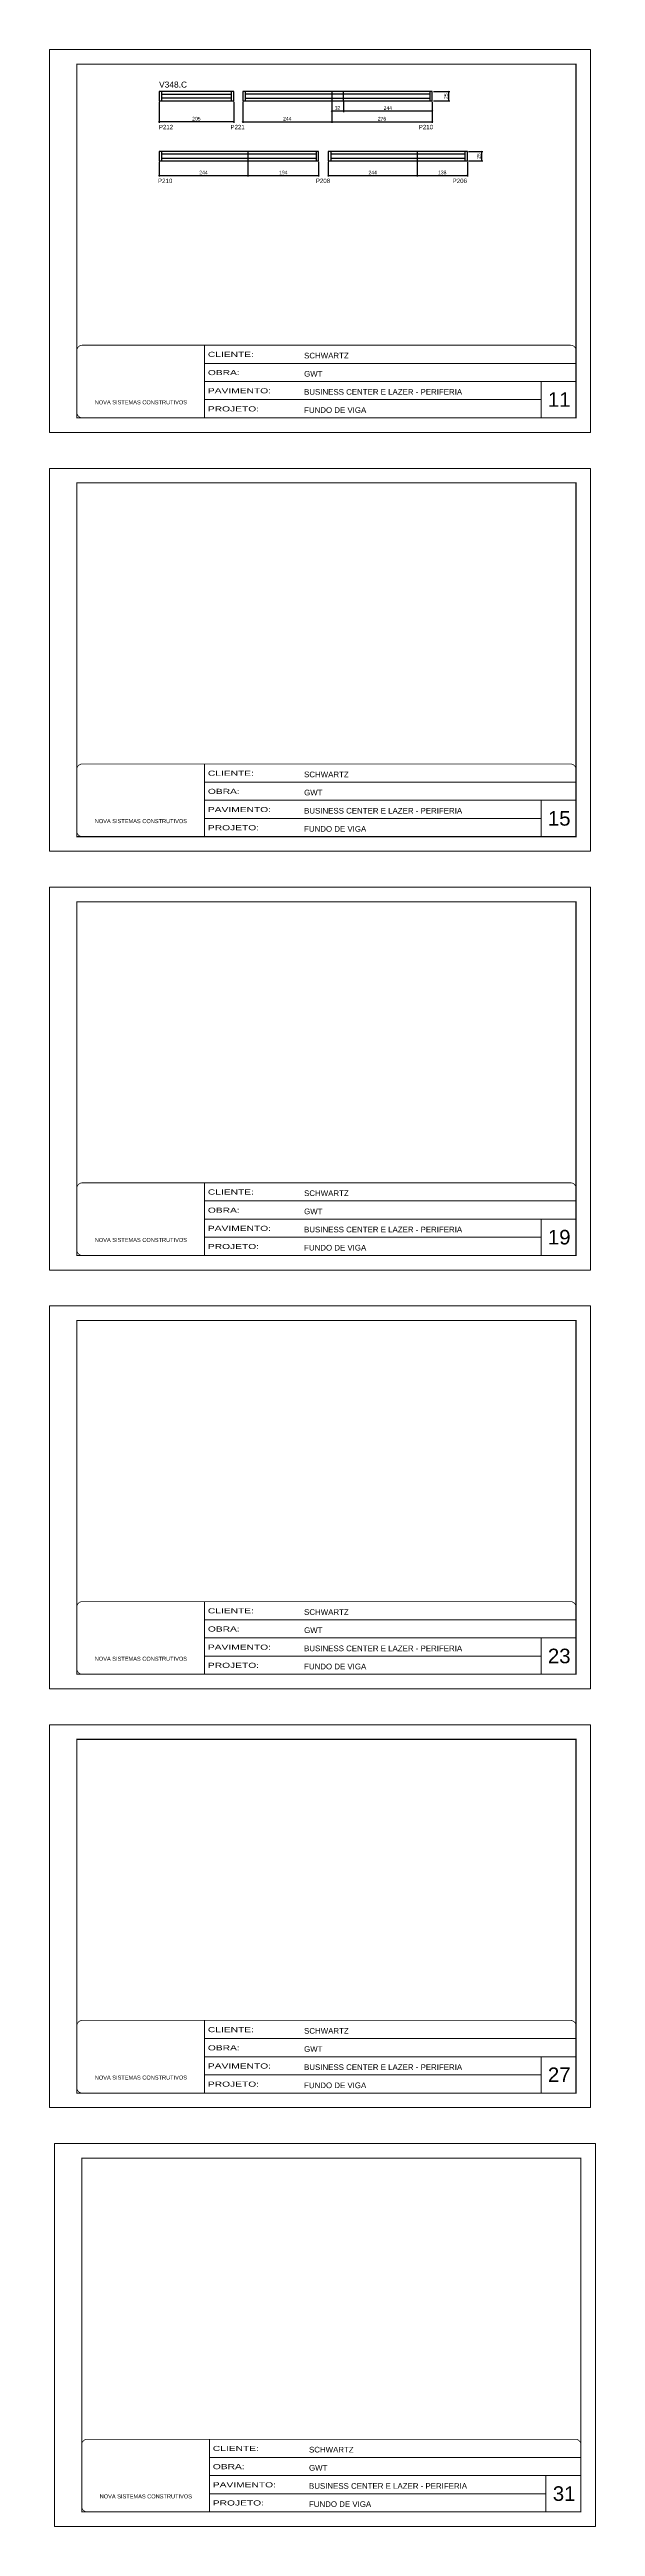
# Model space of a CAD drawing. Extents: x 3245 to 12416, y 917 to 10295.
# Drawn here: x 6429 to 7927, y 917 to 7710 of the extents above; entities that cross this region are included whole.
import ezdxf

# ---------------------------------------------------------------- set-up
doc = ezdxf.new("R2010")
doc.units = 0
doc.linetypes.add('CONTINUO', pattern=[0])
doc.linetypes.add('DASHED', pattern=[0.75, 0.5, -0.25])
for name, color, linetype in [('5', 5, 'Continuous'), ('COTA', 241, 'Continuous'), ('NOMENCLATURA', 7, 'Continuous'), ('Painéis', 200, 'Continuous'), ('SARR_2.2x7', 40, 'Continuous')]:
    doc.layers.add(name, color=color, linetype=linetype)
for name, color, linetype, lineweight in [('CARIMBO', 255, 'Continuous', 9), ('Folhas', 255, 'Continuous', 9), ('SARRAFO DE PRESSAO', 251, 'DASHED', 9)]:
    doc.layers.add(name, color=color, linetype=linetype, lineweight=lineweight)
doc.styles.add('ARIAL', font='arial.ttf')
doc.styles.add('COTA TECNICA-50', font='techl___.ttf', dxfattribs={"height": 10})
doc.styles.get("Standard").update_dxf_attribs({"font": 'arial.ttf'})
doc.styles.add('Tecnologia', font='')
doc.styles.get('Tecnologia').set_extended_font_data('Forgotten Futurist')
doc.dimstyles.new('COTA PAINEL-50', dxfattribs={"dimtxt": 10, "dimasz": 3, "dimexe": 3, "dimexo": 3, "dimgap": 3, "dimtad": 1, "dimdec": 1, "dimzin": 12, "dimdsep": 46, "dimtxsty": 'COTA TECNICA-50', "dimblk1": 'OBLIQUE', "dimblk2": 'OBLIQUE', "dimsah": 1, "dimcen": 0.9, "dimclrd": 4, "dimclre": 4, "dimclrt": 240, "dimadec": 1, "dimazin": 3, "dimtfac": 1, "dimtdec": 1, "dimtmove": 0, "dimatfit": 3, "dimfxl": 1, "dimtolj": 1, "dimtzin": 12, "dimarcsym": 0})

# ---------------------------------------------------------------- blocks, each defined once
blk = doc.blocks.new('9999999999')
at = {"color": 30, "linetype": 'CONTINUO'}
for p, q in [((98564.6, 34230.2), (98564.6, 34429.4)), ((98564.6, 34379.6), (99584, 34379.6)), ((98564.6, 34329.8), (99488, 34329.8)), ((99584, 34329.8), (99488, 34329.8)), ((99488, 34329.8), (99488, 34230.2)), ((98564.6, 34280), (99488, 34280))]:
    blk.add_line(p, q, dxfattribs=at)
at = {"color": 30, "linetype": 'CONTINUO', "const_width": 2}
blk.add_lwpolyline([(99584, 34230.2), (99584, 34414.4, 0.414214), (99569, 34429.4), (98229, 34429.4, 0.414214), (98214, 34414.4), (98214, 34245.2, 0.414214), (98229, 34230.2), (99584, 34230.2)], format="xyb", dxfattribs=at)
at = {"layer": 'Folhas'}
blk.add_lwpolyline([(98139, 34190.2), (99624, 34190.2), (99624, 35240.2), (98139, 35240.2)], close=True, dxfattribs=at)
at = {"layer": 'Folhas', "color": 30, "const_width": 3}
blk.add_lwpolyline([(98214, 34230.2), (99584, 34230.2), (99584, 35200.2), (98214, 35200.2)], close=True, dxfattribs=at)
at = {"color": 7, "linetype": 'Continuous', "ltscale": 5, "style": 'ARIAL'}
for s, height, p in [('SCHWARTZ', 15.48, (98837.7, 34393.1)), ('GWT', 15.48, (98837.7, 34343.3)), ('BUSINESS CENTER E LAZER - PERIFERIA', 15.483, (98837.7, 34293.5)), ('NOVA SISTEMAS CONSTRUTIVOS', 11.059, (98263.2, 34267.2)), ('FUNDO DE VIGA', 15.483, (98837.7, 34243.7))]:
    blk.add_text(s, height=height, dxfattribs=at).set_placement(p)
at = {"layer": 'Folhas', "color": 7, "style": 'Tecnologia', "width": 1.5}
for s, p in [('CLIENTE:', (98573.7, 34397.2)), ('OBRA:', (98573.7, 34347.3)), ('PAVIMENTO:', (98573.7, 34297.5)), ('PROJETO:', (98573.7, 34247.7))]:
    blk.add_text(s, height=14, dxfattribs=at).set_placement(p)
blk = doc.blocks.new('_Oblique')
at = {"color": 0, "linetype": 'ByBlock', "lineweight": -2}
blk.add_line((-0.5, -0.5), (0.5, 0.5), dxfattribs=at)
blk = doc.blocks.new('*D924')
at = {"layer": 'COTA', "color": 4, "linetype": 'ByBlock', "lineweight": -2, "transparency": 16777216}
for p, q in [((6729.5, 7566.7), (6729.5, 7509.3)), ((6934.5, 7566.7), (6934.5, 7509.3)), ((6934.5, 7512.3), (6729.5, 7512.3))]:
    blk.add_line(p, q, dxfattribs=at)
at = {"layer": 'Defpoints', "color": 0, "linetype": 'ByBlock', "transparency": 16777216}
for p in [(6729.5, 7569.7), (6934.5, 7569.7), (6729.5, 7512.3)]:
    blk.add_point(p, dxfattribs=at)
at = {"layer": 'COTA', "color": 4, "linetype": 'ByBlock', "lineweight": -2, "transparency": 16777216, "xscale": 3, "yscale": 3, "zscale": 3, "rotation": 180}
blk.add_blockref('_Oblique', (6729.5, 7512.3), dxfattribs=at)
at = {"layer": 'COTA', "color": 4, "linetype": 'ByBlock', "lineweight": -2, "transparency": 16777216, "xscale": 3, "yscale": 3, "zscale": 3}
blk.add_blockref('_Oblique', (6934.5, 7512.3), dxfattribs=at)
at = {"layer": 'COTA', "color": 240, "linetype": 'ByBlock', "transparency": 16777216, "insert": (6832, 7520.4), "char_height": 10, "attachment_point": 5, "style": 'COTA TECNICA-50'}
blk.add_mtext('\\A1;205', dxfattribs=at)
blk = doc.blocks.new('*D925')
at = {"layer": 'COTA', "color": 4, "linetype": 'ByBlock', "lineweight": -2, "transparency": 16777216}
for p, q in [((6959.3, 7566.7), (6959.3, 7509.3)), ((7203.3, 7566.7), (7203.3, 7509.3)), ((6959.3, 7512.3), (7203.3, 7512.3))]:
    blk.add_line(p, q, dxfattribs=at)
at = {"layer": 'Defpoints', "color": 0, "linetype": 'ByBlock', "transparency": 16777216}
for p in [(6959.3, 7569.7), (7203.3, 7569.7), (7203.3, 7512.3)]:
    blk.add_point(p, dxfattribs=at)
at = {"layer": 'COTA', "color": 4, "linetype": 'ByBlock', "lineweight": -2, "transparency": 16777216, "xscale": 3, "yscale": 3, "zscale": 3, "rotation": 180}
blk.add_blockref('_Oblique', (6959.3, 7512.3), dxfattribs=at)
at = {"layer": 'COTA', "color": 4, "linetype": 'ByBlock', "lineweight": -2, "transparency": 16777216, "xscale": 3, "yscale": 3, "zscale": 3}
blk.add_blockref('_Oblique', (7203.3, 7512.3), dxfattribs=at)
at = {"layer": 'COTA', "color": 240, "linetype": 'ByBlock', "transparency": 16777216, "insert": (7081.3, 7520.4), "char_height": 10, "attachment_point": 5, "style": 'COTA TECNICA-50'}
blk.add_mtext('\\A1;244', dxfattribs=at)
blk = doc.blocks.new('*D926')
at = {"layer": 'COTA', "color": 4, "linetype": 'ByBlock', "lineweight": -2, "transparency": 16777216}
for p, q in [((7203.3, 7566.7), (7203.3, 7509.3)), ((7479.3, 7566.7), (7479.3, 7509.3)), ((7203.3, 7512.3), (7479.3, 7512.3))]:
    blk.add_line(p, q, dxfattribs=at)
at = {"layer": 'Defpoints', "color": 0, "linetype": 'ByBlock', "transparency": 16777216}
for p in [(7203.3, 7569.7), (7479.3, 7569.7), (7479.3, 7512.3)]:
    blk.add_point(p, dxfattribs=at)
at = {"layer": 'COTA', "color": 4, "linetype": 'ByBlock', "lineweight": -2, "transparency": 16777216, "xscale": 3, "yscale": 3, "zscale": 3, "rotation": 180}
blk.add_blockref('_Oblique', (7203.3, 7512.3), dxfattribs=at)
at = {"layer": 'COTA', "color": 4, "linetype": 'ByBlock', "lineweight": -2, "transparency": 16777216, "xscale": 3, "yscale": 3, "zscale": 3}
blk.add_blockref('_Oblique', (7479.3, 7512.3), dxfattribs=at)
at = {"layer": 'COTA', "color": 240, "linetype": 'ByBlock', "transparency": 16777216, "insert": (7341.3, 7520.4), "char_height": 10, "attachment_point": 5, "style": 'COTA TECNICA-50'}
blk.add_mtext('\\A1;276', dxfattribs=at)
blk = doc.blocks.new('*D927')
at = {"layer": 'COTA', "color": 4, "linetype": 'ByBlock', "lineweight": -2, "transparency": 16777216}
for p, q in [((7203.3, 7566.7), (7203.3, 7538.6)), ((7203.3, 7541.6), (7235.3, 7541.6)), ((7235.3, 7566.7), (7235.3, 7538.6))]:
    blk.add_line(p, q, dxfattribs=at)
at = {"layer": 'Defpoints', "color": 0, "linetype": 'ByBlock', "transparency": 16777216}
for p in [(7203.3, 7569.7), (7235.3, 7569.7), (7235.3, 7541.6)]:
    blk.add_point(p, dxfattribs=at)
at = {"layer": 'COTA', "color": 4, "linetype": 'ByBlock', "lineweight": -2, "transparency": 16777216, "xscale": 3, "yscale": 3, "zscale": 3, "rotation": 180}
blk.add_blockref('_Oblique', (7203.3, 7541.6), dxfattribs=at)
at = {"layer": 'COTA', "color": 4, "linetype": 'ByBlock', "lineweight": -2, "transparency": 16777216, "xscale": 3, "yscale": 3, "zscale": 3}
blk.add_blockref('_Oblique', (7235.3, 7541.6), dxfattribs=at)
at = {"layer": 'COTA', "color": 240, "linetype": 'ByBlock', "transparency": 16777216, "insert": (7219.3, 7549.8), "char_height": 10, "attachment_point": 5, "style": 'COTA TECNICA-50'}
blk.add_mtext('\\A1;32', dxfattribs=at)
blk = doc.blocks.new('*D928')
at = {"layer": 'COTA', "color": 4, "linetype": 'ByBlock', "lineweight": -2, "transparency": 16777216}
for p, q in [((7235.3, 7566.7), (7235.3, 7538.6)), ((7235.3, 7541.6), (7479.3, 7541.6)), ((7479.3, 7566.7), (7479.3, 7538.6))]:
    blk.add_line(p, q, dxfattribs=at)
at = {"layer": 'Defpoints', "color": 0, "linetype": 'ByBlock', "transparency": 16777216}
for p in [(7235.3, 7569.7), (7479.3, 7569.7), (7479.3, 7541.6)]:
    blk.add_point(p, dxfattribs=at)
at = {"layer": 'COTA', "color": 4, "linetype": 'ByBlock', "lineweight": -2, "transparency": 16777216, "xscale": 3, "yscale": 3, "zscale": 3, "rotation": 180}
blk.add_blockref('_Oblique', (7235.3, 7541.6), dxfattribs=at)
at = {"layer": 'COTA', "color": 4, "linetype": 'ByBlock', "lineweight": -2, "transparency": 16777216, "xscale": 3, "yscale": 3, "zscale": 3}
blk.add_blockref('_Oblique', (7479.3, 7541.6), dxfattribs=at)
at = {"layer": 'COTA', "color": 240, "linetype": 'ByBlock', "transparency": 16777216, "insert": (7357.3, 7549.7), "char_height": 10, "attachment_point": 5, "style": 'COTA TECNICA-50'}
blk.add_mtext('\\A1;244', dxfattribs=at)
blk = doc.blocks.new('*D929')
at = {"layer": 'COTA', "color": 4, "linetype": 'ByBlock', "lineweight": -2, "transparency": 16777216}
for p, q in [((7482.3, 7594.7), (7528, 7594.7)), ((7482.3, 7569.7), (7528, 7569.7)), ((7525, 7569.7), (7525, 7594.7))]:
    blk.add_line(p, q, dxfattribs=at)
at = {"layer": 'Defpoints', "color": 0, "linetype": 'ByBlock', "transparency": 16777216}
for p in [(7479.3, 7594.7), (7479.3, 7569.7), (7525, 7594.7)]:
    blk.add_point(p, dxfattribs=at)
at = {"layer": 'COTA', "color": 4, "linetype": 'ByBlock', "lineweight": -2, "transparency": 16777216, "xscale": 3, "yscale": 3, "zscale": 3}
for p, rotation in [((7525, 7594.7), 90), ((7525, 7569.7), 270)]:
    blk.add_blockref('_Oblique', p, dxfattribs=dict(at, rotation=rotation))
at = {"layer": 'COTA', "color": 240, "linetype": 'ByBlock', "transparency": 16777216, "insert": (7516.9, 7582.2), "char_height": 10, "attachment_point": 5, "rotation": 90, "style": 'COTA TECNICA-50'}
blk.add_mtext('\\A1;25', dxfattribs=at)
blk = doc.blocks.new('*D931')
at = {"layer": 'COTA', "color": 4, "linetype": 'ByBlock', "lineweight": -2, "transparency": 16777216}
for p, q in [((6729.5, 7402.3), (6729.5, 7361.8)), ((6729.5, 7364.8), (6973.5, 7364.8)), ((6973.5, 7402.3), (6973.5, 7361.8))]:
    blk.add_line(p, q, dxfattribs=at)
at = {"layer": 'Defpoints', "color": 0, "linetype": 'ByBlock', "transparency": 16777216}
for p in [(6729.5, 7405.3), (6973.5, 7405.3), (6973.5, 7364.8)]:
    blk.add_point(p, dxfattribs=at)
at = {"layer": 'COTA', "color": 4, "linetype": 'ByBlock', "lineweight": -2, "transparency": 16777216, "xscale": 3, "yscale": 3, "zscale": 3, "rotation": 180}
blk.add_blockref('_Oblique', (6729.5, 7364.8), dxfattribs=at)
at = {"layer": 'COTA', "color": 4, "linetype": 'ByBlock', "lineweight": -2, "transparency": 16777216, "xscale": 3, "yscale": 3, "zscale": 3}
blk.add_blockref('_Oblique', (6973.5, 7364.8), dxfattribs=at)
at = {"layer": 'COTA', "color": 240, "linetype": 'ByBlock', "transparency": 16777216, "insert": (6851.5, 7372.8), "char_height": 10, "attachment_point": 5, "style": 'COTA TECNICA-50'}
blk.add_mtext('\\A1;244', dxfattribs=at)
blk = doc.blocks.new('*D932')
at = {"layer": 'COTA', "color": 4, "linetype": 'ByBlock', "lineweight": -2, "transparency": 16777216}
for p, q in [((6973.5, 7402.3), (6973.5, 7361.8)), ((6973.5, 7364.8), (7167.5, 7364.8)), ((7167.5, 7402.3), (7167.5, 7361.8))]:
    blk.add_line(p, q, dxfattribs=at)
at = {"layer": 'Defpoints', "color": 0, "linetype": 'ByBlock', "transparency": 16777216}
for p in [(6973.5, 7405.3), (7167.5, 7405.3), (7167.5, 7364.8)]:
    blk.add_point(p, dxfattribs=at)
at = {"layer": 'COTA', "color": 4, "linetype": 'ByBlock', "lineweight": -2, "transparency": 16777216, "xscale": 3, "yscale": 3, "zscale": 3, "rotation": 180}
blk.add_blockref('_Oblique', (6973.5, 7364.8), dxfattribs=at)
at = {"layer": 'COTA', "color": 4, "linetype": 'ByBlock', "lineweight": -2, "transparency": 16777216, "xscale": 3, "yscale": 3, "zscale": 3}
blk.add_blockref('_Oblique', (7167.5, 7364.8), dxfattribs=at)
at = {"layer": 'COTA', "color": 240, "linetype": 'ByBlock', "transparency": 16777216, "insert": (7070.5, 7372.9), "char_height": 10, "attachment_point": 5, "style": 'COTA TECNICA-50'}
blk.add_mtext('\\A1;194', dxfattribs=at)
blk = doc.blocks.new('*D935')
at = {"layer": 'COTA', "color": 4, "linetype": 'ByBlock', "lineweight": -2, "transparency": 16777216}
for p, q in [((7193.8, 7402.3), (7193.8, 7361.8)), ((7193.8, 7364.8), (7437.8, 7364.8)), ((7437.8, 7402.3), (7437.8, 7361.8))]:
    blk.add_line(p, q, dxfattribs=at)
at = {"layer": 'Defpoints', "color": 0, "linetype": 'ByBlock', "transparency": 16777216}
for p in [(7193.8, 7405.3), (7437.8, 7405.3), (7437.8, 7364.8)]:
    blk.add_point(p, dxfattribs=at)
at = {"layer": 'COTA', "color": 4, "linetype": 'ByBlock', "lineweight": -2, "transparency": 16777216, "xscale": 3, "yscale": 3, "zscale": 3, "rotation": 180}
blk.add_blockref('_Oblique', (7193.8, 7364.8), dxfattribs=at)
at = {"layer": 'COTA', "color": 4, "linetype": 'ByBlock', "lineweight": -2, "transparency": 16777216, "xscale": 3, "yscale": 3, "zscale": 3}
blk.add_blockref('_Oblique', (7437.8, 7364.8), dxfattribs=at)
at = {"layer": 'COTA', "color": 240, "linetype": 'ByBlock', "transparency": 16777216, "insert": (7315.8, 7372.8), "char_height": 10, "attachment_point": 5, "style": 'COTA TECNICA-50'}
blk.add_mtext('\\A1;244', dxfattribs=at)
blk = doc.blocks.new('*D936')
at = {"layer": 'COTA', "color": 4, "linetype": 'ByBlock', "lineweight": -2, "transparency": 16777216}
for p, q in [((7437.8, 7402.3), (7437.8, 7361.8)), ((7437.8, 7364.8), (7575.8, 7364.8)), ((7575.8, 7402.3), (7575.8, 7361.8))]:
    blk.add_line(p, q, dxfattribs=at)
at = {"layer": 'Defpoints', "color": 0, "linetype": 'ByBlock', "transparency": 16777216}
for p in [(7437.8, 7405.3), (7575.8, 7405.3), (7575.8, 7364.8)]:
    blk.add_point(p, dxfattribs=at)
at = {"layer": 'COTA', "color": 4, "linetype": 'ByBlock', "lineweight": -2, "transparency": 16777216, "xscale": 3, "yscale": 3, "zscale": 3, "rotation": 180}
blk.add_blockref('_Oblique', (7437.8, 7364.8), dxfattribs=at)
at = {"layer": 'COTA', "color": 4, "linetype": 'ByBlock', "lineweight": -2, "transparency": 16777216, "xscale": 3, "yscale": 3, "zscale": 3}
blk.add_blockref('_Oblique', (7575.8, 7364.8), dxfattribs=at)
at = {"layer": 'COTA', "color": 240, "linetype": 'ByBlock', "transparency": 16777216, "insert": (7506.8, 7373), "char_height": 10, "attachment_point": 5, "style": 'COTA TECNICA-50'}
blk.add_mtext('\\A1;138', dxfattribs=at)
blk = doc.blocks.new('*D937')
at = {"layer": 'COTA', "color": 4, "linetype": 'ByBlock', "lineweight": -2, "transparency": 16777216}
for p, q in [((7578.8, 7430.3), (7618, 7430.3)), ((7578.8, 7405.3), (7618, 7405.3)), ((7615, 7405.3), (7615, 7430.3))]:
    blk.add_line(p, q, dxfattribs=at)
at = {"layer": 'Defpoints', "color": 0, "linetype": 'ByBlock', "transparency": 16777216}
for p in [(7575.8, 7430.3), (7575.8, 7405.3), (7615, 7430.3)]:
    blk.add_point(p, dxfattribs=at)
at = {"layer": 'COTA', "color": 4, "linetype": 'ByBlock', "lineweight": -2, "transparency": 16777216, "xscale": 3, "yscale": 3, "zscale": 3}
for p, rotation in [((7615, 7430.3), 90), ((7615, 7405.3), 270)]:
    blk.add_blockref('_Oblique', p, dxfattribs=dict(at, rotation=rotation))
at = {"layer": 'COTA', "color": 240, "linetype": 'ByBlock', "transparency": 16777216, "insert": (7606.9, 7417.8), "char_height": 10, "attachment_point": 5, "rotation": 90, "style": 'COTA TECNICA-50'}
blk.add_mtext('\\A1;25', dxfattribs=at)

msp = doc.modelspace()

# ---------------------------------------------------------------- linework, layer by layer
at = {"layer": 'Painéis', "linetype": 'Continuous'}
for p, q in [((7203.27, 7594.72), (7203.27, 7569.72)), ((7235.27, 7594.72), (7235.27, 7569.72)), ((6973.5, 7430.31), (6973.5, 7405.31)), ((7437.76, 7430.31), (7437.76, 7405.31))]:
    msp.add_line(p, q, dxfattribs=at)
for points in [[(6934.5, 7594.72), (6729.5, 7594.72), (6729.5, 7569.72), (6934.5, 7569.72)], [(6959.27, 7569.72), (7479.27, 7569.72), (7479.27, 7594.72), (6959.27, 7594.72)], [(6729.5, 7405.31), (7167.5, 7405.31), (7167.5, 7430.31), (6729.5, 7430.31)], [(7193.76, 7405.31), (7575.76, 7405.31), (7575.76, 7430.31), (7193.76, 7430.31)]]:
    msp.add_lwpolyline(points, close=True, dxfattribs=at)
at = {"layer": 'SARR_2.2x7', "linetype": 'Continuous'}
for p, q in [((6736.5, 7594.72), (6736.5, 7569.72)), ((6736.5, 7587.72), (6927.5, 7587.72)), ((6927.5, 7576.72), (6736.5, 7576.72)), ((6927.5, 7594.72), (6927.5, 7569.72)), ((6966.27, 7594.72), (6966.27, 7569.72)), ((7203.27, 7587.72), (6966.27, 7587.72)), ((6966.27, 7576.72), (7203.27, 7576.72)), ((7472.27, 7587.72), (7203.27, 7587.72)), ((7203.27, 7576.72), (7472.27, 7576.72)), ((7472.27, 7594.72), (7472.27, 7569.72)), ((6736.5, 7430.31), (6736.5, 7405.31)), ((6973.5, 7423.31), (6736.5, 7423.31)), ((6736.5, 7412.31), (6973.5, 7412.31)), ((7160.5, 7423.31), (6973.5, 7423.31)), ((6973.5, 7412.31), (7160.5, 7412.31)), ((7160.5, 7430.31), (7160.5, 7405.31)), ((7200.76, 7430.31), (7200.76, 7405.31)), ((7437.76, 7423.31), (7200.76, 7423.31)), ((7200.76, 7412.31), (7437.76, 7412.31)), ((7568.76, 7423.31), (7437.76, 7423.31)), ((7437.76, 7412.31), (7568.76, 7412.31)), ((7568.76, 7430.31), (7568.76, 7405.31))]:
    msp.add_line(p, q, dxfattribs=at)

# ---------------------------------------------------------------- block references
at = {"layer": 'SARRAFO DE PRESSAO', "color": 6, "linetype": 'ByBlock'}
for p in [(-91710.13, -27530.07), (-91710.13, -28678.65), (-91710.13, -29827.22), (-91710.13, -30975.8), (-91710.13, -32124.38), (-91696.63, -33272.95)]:
    msp.add_blockref('9999999999', p, dxfattribs=at)

# ---------------------------------------------------------------- texts
at = {"layer": '5', "linetype": 'Continuous'}
for s, p in [('P212', (6728.91, 7491.59)), ('P221', (6925.47, 7491.59)), ('P210', (7442.32, 7491.59)), ('P210', (6726.78, 7344.08)), ('P208', (7159.87, 7344.08)), ('P206', (7535.5, 7344.08))]:
    msp.add_text(s, height=12, rotation=359.999964, dxfattribs=at).set_placement(p)
at = {"layer": 'CARIMBO', "style": 'ARIAL'}
for s, p in [('11', (7796.7, 6730.27)), ('15', (7796.7, 5581.7)), ('19', (7796.7, 4433.12)), ('23', (7796.7, 3284.55)), ('27', (7796.7, 2135.97)), ('31', (7810.2, 987.4))]:
    msp.add_text(s, height=40, dxfattribs=at).set_placement(p)
at = {"layer": 'NOMENCLATURA', "linetype": 'Continuous'}
msp.add_text('V348.C', height=16.5, dxfattribs=at).set_placement((6729.5, 7605.79))

# ---------------------------------------------------------------- dimensions: what is measured, and where the dimension line sits
at = {"layer": 'COTA', "linetype": 'ByBlock'}
for base, p1, p2, angle, picture, middle in [((6729.5, 7512.29), (6934.5, 7569.72), (6729.5, 7569.72), 180, '*D924', (6832, 7520.4)), ((7524.97, 7594.72), (7479.27, 7569.72), (7479.27, 7594.72), 90, '*D929', (7516.86, 7582.22)), ((7614.99, 7430.31), (7575.76, 7405.31), (7575.76, 7430.31), 90, '*D937', (7606.88, 7417.81))]:
    dim = msp.add_linear_dim(base=base, p1=p1, p2=p2, angle=angle, dimstyle='COTA PAINEL-50', override={"dimarcsym": 1}, dxfattribs=at)
    dim.commit()
    dim.dimension.update_dxf_attribs({"geometry": picture, "text_midpoint": middle})
for base, p1, p2, override, picture, middle in [((7203.27, 7512.29), (6959.27, 7569.72), (7203.27, 7569.72), {"dimarcsym": 1}, '*D925', (7081.27, 7520.36)), ((7479.27, 7512.29), (7203.27, 7569.72), (7479.27, 7569.72), {"dimarcsym": 1}, '*D926', (7341.27, 7520.39)), ((7235.27, 7541.63), (7203.27, 7569.72), (7235.27, 7569.72), {"dimarcsym": 1}, '*D927', (7219.27, 7549.85)), ((7479.27, 7541.63), (7235.27, 7569.72), (7479.27, 7569.72), {"dimtmove": 1, "dimarcsym": 1}, '*D928', (7357.27, 7549.7)), ((6973.5, 7364.78), (6729.5, 7405.31), (6973.5, 7405.31), {"dimarcsym": 1}, '*D931', (6851.5, 7372.85)), ((7167.5, 7364.78), (6973.5, 7405.31), (7167.5, 7405.31), {"dimarcsym": 1}, '*D932', (7070.5, 7372.88)), ((7437.76, 7364.78), (7193.76, 7405.31), (7437.76, 7405.31), {"dimarcsym": 1}, '*D935', (7315.76, 7372.85)), ((7575.76, 7364.78), (7437.76, 7405.31), (7575.76, 7405.31), {"dimarcsym": 1}, '*D936', (7506.76, 7373.02))]:
    dim = msp.add_linear_dim(base=base, p1=p1, p2=p2, dimstyle='COTA PAINEL-50', override=override, dxfattribs=at)
    dim.commit()
    dim.dimension.update_dxf_attribs({"geometry": picture, "text_midpoint": middle})

doc.saveas('drawing.dxf')
